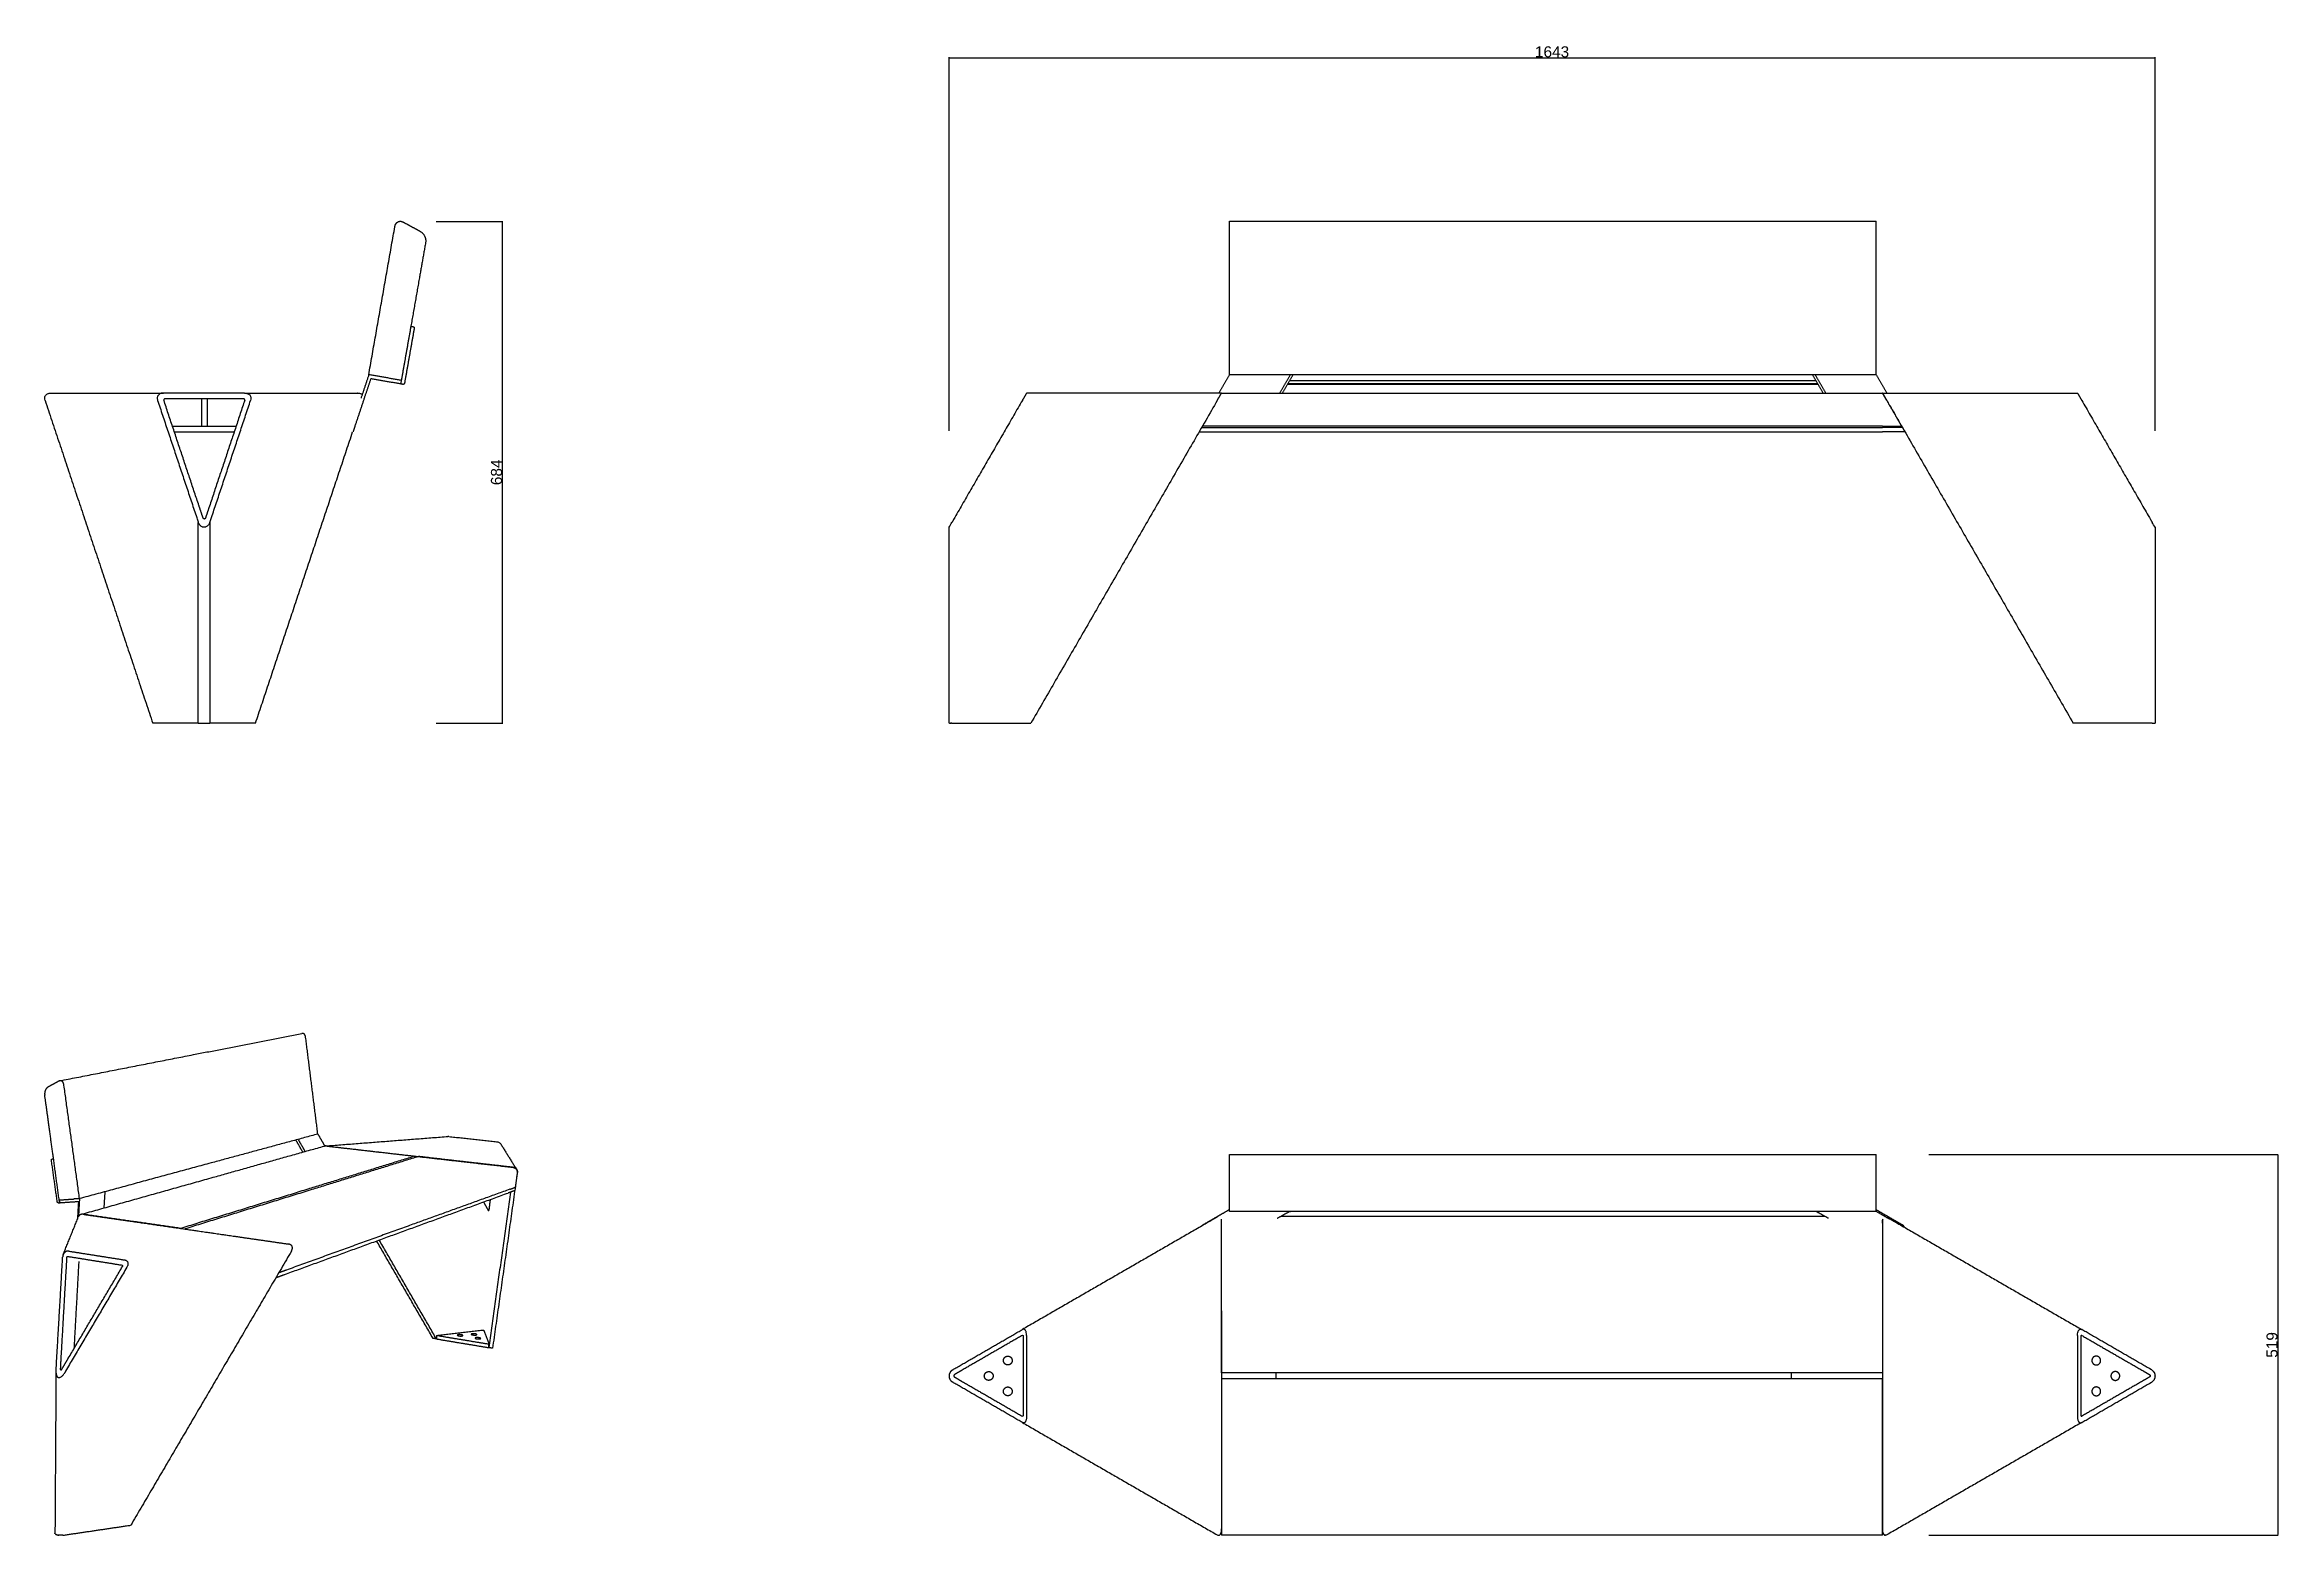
# Model space of a CAD drawing. Header units: millimetres. Extents: x -5912 to 944, y -156 to 2032.
# Drawn here: x -5912 to -2868, y 0 to 2032 of the extents above; entities that cross this region are included whole.
import ezdxf

# ---------------------------------------------------------------- set-up
doc = ezdxf.new("R2010")
doc.units = ezdxf.units.MM
doc.header["$MEASUREMENT"] = 0
doc.layers.add('Domyślny', color=7, linetype='Continuous', true_color=0x000000)
doc.layers.add('Utwórz2D linie widoczne', color=7, linetype='Continuous', true_color=0x000000)
doc.styles.add('Arial', font='arial.ttf')
doc.dimstyles.new('Domyślny', dxfattribs={"dimtxt": 15, "dimasz": 1, "dimexe": 0.5, "dimexo": 0.5, "dimgap": 0.25, "dimtad": 1, "dimtoh": 1, "dimdec": 0, "dimzin": 1, "dimdsep": 46, "dimtxsty": 'Arial', "dimcen": 0.5, "dimazin": 0, "dimtfac": 1, "dimtdec": 4, "dimtix": 1, "dimtmove": 1, "dimatfit": 3, "dimfxl": 0, "dimtolj": 1, "dimtzin": 1, "dimarcsym": 0})

msp = doc.modelspace()

# ---------------------------------------------------------------- blocks, each defined once
blk = doc.blocks.new('*D1')
at = {"layer": 'Defpoints', "color": 0}
for p in [(-5379.9, 1790.6), (-5379.9, 1106.8), (-5289.1, 1106.8)]:
    blk.add_point(p, dxfattribs=at)
at = {"layer": 'Domyślny', "color": 0, "lineweight": -2}
for p, q in [((-5379.4, 1790.6), (-5288.6, 1790.6)), ((-5289.1, 1789.6), (-5289.1, 1107.8)), ((-5379.4, 1106.8), (-5288.6, 1106.8))]:
    blk.add_line(p, q, dxfattribs=at)
at = {"layer": 'Domyślny', "color": 0}
for points in [[(-5288.9, 1789.6), (-5289.2, 1789.6), (-5289.1, 1790.6)], [(-5289.2, 1107.8), (-5288.9, 1107.8), (-5289.1, 1106.8)]]:
    blk.add_solid(points, dxfattribs=at)
at = {"layer": 'Domyślny', "color": 0, "insert": (-5297, 1448.7), "char_height": 15, "attachment_point": 5, "rotation": 90, "style": 'Arial'}
blk.add_mtext('\\A1;684', dxfattribs=at)
blk = doc.blocks.new('*D2')
at = {"layer": 'Defpoints', "color": 0}
for p in [(-3346.2, 519.1), (-3346.2, 0), (-2870.4, 0)]:
    blk.add_point(p, dxfattribs=at)
at = {"layer": 'Domyślny', "color": 0, "lineweight": -2}
for p, q in [((-3345.7, 519.1), (-2869.9, 519.1)), ((-2870.4, 518.1), (-2870.4, 1)), ((-3345.7, 0), (-2869.9, 0))]:
    blk.add_line(p, q, dxfattribs=at)
at = {"layer": 'Domyślny', "color": 0}
for points in [[(-2870.2, 518.1), (-2870.5, 518.1), (-2870.4, 519.1)], [(-2870.5, 1), (-2870.2, 1), (-2870.4, 0)]]:
    blk.add_solid(points, dxfattribs=at)
at = {"layer": 'Domyślny', "color": 0, "insert": (-2878.3, 259.5), "char_height": 15, "attachment_point": 5, "rotation": 90, "style": 'Arial'}
blk.add_mtext('\\A1;519', dxfattribs=at)
blk = doc.blocks.new('*D3')
at = {"layer": 'Defpoints', "color": 0}
for p in [(-3037.7, 2013.8), (-4680.5, 1504.8), (-3037.7, 1504.8)]:
    blk.add_point(p, dxfattribs=at)
at = {"layer": 'Domyślny', "color": 0, "lineweight": -2}
for p, q in [((-4680.5, 1505.3), (-4680.5, 2014.3)), ((-4679.5, 2013.8), (-3038.7, 2013.8)), ((-3037.7, 1505.3), (-3037.7, 2014.3))]:
    blk.add_line(p, q, dxfattribs=at)
at = {"layer": 'Domyślny', "color": 0}
for points in [[(-4679.5, 2014), (-4679.5, 2013.6), (-4680.5, 2013.8)], [(-3038.7, 2013.6), (-3038.7, 2014), (-3037.7, 2013.8)]]:
    blk.add_solid(points, dxfattribs=at)
at = {"layer": 'Domyślny', "color": 0, "insert": (-3859.1, 2021.7), "char_height": 15, "attachment_point": 5, "rotation": 0, "style": 'Arial'}
blk.add_mtext('\\A1;1643', dxfattribs=at)

# ---------------------------------------------------------------- dimensions: what is measured, and where the dimension line sits
at = {"layer": 'Domyślny'}
for p1, p2, distance, picture, middle in [((-4680.5, 1504.8), (-3037.7, 1504.8), 509, '*D3', (-3859.1, 2021.7)), ((-5379.9, 1790.6), (-5379.9, 1106.8), 90.9, '*D1', (-5297, 1448.7)), ((-3346.2, 519.1), (-3346.2, 0), 475.8, '*D2', (-2878.3, 259.5))]:
    dim = msp.add_aligned_dim(p1=p1, p2=p2, distance=distance, dimstyle='Domyślny', dxfattribs=at)
    dim.commit()
    dim.dimension.update_dxf_attribs({"geometry": picture, "text_midpoint": middle})

# ---------------------------------------------------------------- linework, layer by layer
at = {"layer": 'Utwórz2D linie widoczne'}
for points, degree in [([(-5471, 1581.8), (-5453.3, 1682.6), (-5435.5, 1783.4)], 2), ([(-4298.6, 1783.4), (-4298.6, 1787.1), (-4298.6, 1790.8)], 2), ([(-4298.6, 1790.8), (-4073, 1790.8), (-3847.5, 1790.8)], 2), ([(-4298.6, 1581.8), (-4298.6, 1682.6), (-4298.6, 1783.4)], 2), ([(-3847.5, 1790.8), (-3632.6, 1790.8), (-3417.6, 1790.8)], 2), ([(-3417.6, 1783.4), (-3417.6, 1787.1), (-3417.6, 1790.8)], 2), ([(-3417.6, 1581.8), (-3417.6, 1682.6), (-3417.6, 1783.4)], 2), ([(-5393.6, 1761.6), (-5398, 1736.8), (-5402.4, 1712)], 2), ([(-5402.4, 1712), (-5408.2, 1678.9), (-5414, 1645.9)], 2), ([(-5414, 1645.9), (-5420.8, 1607.5), (-5427.6, 1569.1)], 2), ([(-5409.1, 1645), (-5415.7, 1607.6), (-5422.3, 1570.2)], 2), ([(-5411.7, 1647.5), (-5411.2, 1647.4), (-5410.7, 1647.3)], 2), ([(-5903.8, 1556.8), (-5827.2, 1556.8), (-5750.6, 1556.8)], 2), ([(-5640.2, 1556.8), (-5695.3, 1556.8), (-5750.5, 1556.8)], 2), ([(-5640.1, 1556.8), (-5563.5, 1556.8), (-5486.9, 1556.8)], 2), ([(-5486.4, 1556.8), (-5486.6, 1556.8), (-5486.8, 1556.8)], 2), ([(-5470.9, 1581.8), (-5476.2, 1565.9), (-5481.5, 1550)], 2), ([(-5468.3, 1576.3), (-5473.2, 1561.5), (-5478.2, 1546.8)], 2), ([(-5468.9, 1581.5), (-5470, 1581.6), (-5471, 1581.8)], 2), ([(-5426.6, 1574), (-5447.8, 1577.7), (-5468.9, 1581.5)], 2), ([(-5427.4, 1569.1), (-5447.9, 1572.7), (-5468.3, 1576.3)], 2), ([(-5424.6, 1568.6), (-5426, 1568.8), (-5427.4, 1569.1)], 2), ([(-4574.9, 1556.8), (-4577.8, 1551.8), (-4580.7, 1546.8)], 2), ([(-4309.3, 1556.8), (-4442.1, 1556.8), (-4574.9, 1556.8)], 2), ([(-4313.4, 1549.8), (-4311.3, 1553.3), (-4309.3, 1556.8)], 2), ([(-4298.6, 1581.8), (-4305.8, 1569.3), (-4313, 1556.8)], 2), ([(-4309.3, 1556.8), (-4309.2, 1556.8), (-4309.2, 1556.8)], 2), ([(-4309.2, 1556.8), (-4083.6, 1556.8), (-3858.1, 1556.8)], 2), ([(-4309.2, 1556.8), (-4309.2, 1556.8), (-4309.2, 1556.8)], 2), ([(-3847.5, 1581.8), (-4073, 1581.8), (-4298.6, 1581.8)], 2), ([(-4298.6, 1581.8), (-4298.6, 1581.8), (-4298.6, 1581.8)], 2), ([(-4230, 1556.8), (-4222.8, 1569.3), (-4215.6, 1581.8)], 2), ([(-4226.3, 1556.8), (-4219.1, 1569.3), (-4211.9, 1581.8)], 2), ([(-3496.7, 1568.5), (-3858.1, 1568.5), (-4219.6, 1568.5)], 2), ([(-4218.6, 1569.1), (-4218.9, 1569.1), (-4219.3, 1569.1)], 2), ([(-3497, 1569.1), (-3858.1, 1569.1), (-4219.2, 1569.1)], 2), ([(-4216.4, 1574), (-4031.9, 1574), (-3847.5, 1574)], 2), ([(-3858.1, 1556.8), (-3633.6, 1556.8), (-3409.2, 1556.8)], 2), ([(-3417.6, 1581.8), (-3632.6, 1581.8), (-3847.5, 1581.8)], 2), ([(-3847.5, 1574), (-3673.7, 1574), (-3499.8, 1574)], 2), ([(-3489.9, 1556.8), (-3497.1, 1569.3), (-3504.3, 1581.8)], 2), ([(-3486.2, 1556.8), (-3493.4, 1569.3), (-3500.6, 1581.8)], 2), ([(-3497.6, 1569.1), (-3497.3, 1569.1), (-3497, 1569.1)], 2), ([(-3417.6, 1581.8), (-3417.6, 1581.8), (-3417.6, 1581.8)], 2), ([(-3417.6, 1581.8), (-3410.4, 1569.3), (-3403.2, 1556.8)], 2), ([(-3409.1, 1556.8), (-3409.1, 1556.8), (-3409.2, 1556.8)], 2), ([(-3409.2, 1556.4), (-3409.2, 1556.6), (-3409.2, 1556.8)], 2), ([(-3409.1, 1556.8), (-3406.2, 1551.8), (-3403.3, 1546.8)], 2), ([(-3404.9, 1549.8), (-3407, 1553.3), (-3409, 1556.8)], 2), ([(-3409, 1556.8), (-3276.2, 1556.8), (-3143.4, 1556.8)], 2), ([(-3143.4, 1556.8), (-3140.5, 1551.8), (-3137.6, 1546.8)], 2), ([(-5912, 1546.8), (-5912.3, 1547.8), (-5912.5, 1548.8), (-5912.5, 1549.8)], 3), ([(-5912, 1546.8), (-5838.7, 1326.8), (-5765.3, 1106.8)], 2), ([(-5758.7, 1546.8), (-5731.6, 1465.7), (-5704.6, 1384.6)], 2), ([(-5702.4, 1403.4), (-5726.3, 1475.1), (-5750.2, 1546.8)], 2), ([(-5641.7, 1548.8), (-5695.1, 1548.8), (-5748.5, 1548.8)], 2), ([(-5699.1, 1548.8), (-5699.1, 1530.3), (-5699.1, 1511.8)], 2), ([(-5691.1, 1548.8), (-5691.1, 1530.3), (-5691.1, 1511.8)], 2), ([(-5640, 1546.8), (-5664, 1474.8), (-5688, 1402.8)], 2), ([(-5686.1, 1384.6), (-5659, 1465.7), (-5632, 1546.8)], 2), ([(-5478.2, 1546.7), (-5484, 1529.3), (-5489.8, 1512)], 2), ([(-5481.5, 1550), (-5481.5, 1550), (-5481.5, 1550)], 2), ([(-5478.2, 1546.8), (-5478.2, 1546.8), (-5478.2, 1546.7)], 2), ([(-4580.7, 1546.8), (-4627.5, 1465.7), (-4674.3, 1384.6)], 2), ([(-4315.1, 1546.8), (-4442.1, 1326.8), (-4569.1, 1106.8)], 2), ([(-4315.1, 1546.8), (-4314.2, 1548.3), (-4313.4, 1549.8)], 2), ([(-3405.2, 1550), (-3405.1, 1550), (-3405.1, 1550)], 2), ([(-3403.2, 1546.8), (-3404.1, 1548.3), (-3404.9, 1549.8)], 2), ([(-3403.3, 1546.8), (-3393.2, 1529.3), (-3383.1, 1511.8)], 2), ([(-3403.2, 1546.8), (-3276.2, 1326.8), (-3149.2, 1106.8)], 2), ([(-3137.6, 1546.8), (-3090.8, 1465.7), (-3044, 1384.6)], 2), ([(-5738.5, 1511.8), (-5695.1, 1511.8), (-5651.7, 1511.8)], 2), ([(-5735.8, 1503.8), (-5695.1, 1503.8), (-5654.3, 1503.8)], 2), ([(-5625.3, 1106.8), (-5559.2, 1305.3), (-5493, 1503.8)], 2), ([(-5489.8, 1512), (-5491.1, 1508), (-5492.4, 1504)], 2), ([(-4339.9, 1503.8), (-4324.5, 1503.8), (-4309.2, 1503.8)], 2), ([(-4336.4, 1509.8), (-4322.8, 1509.8), (-4309.2, 1509.8)], 2), ([(-4309.2, 1511.8), (-4322.2, 1511.8), (-4335.3, 1511.8)], 2), ([(-3858.1, 1511.8), (-4083.6, 1511.8), (-4309.2, 1511.8)], 2), ([(-4309.2, 1509.8), (-3859.2, 1509.8), (-3409.2, 1509.8)], 2), ([(-4309.2, 1503.8), (-3859.2, 1503.8), (-3409.2, 1503.8)], 2), ([(-3409.2, 1511.8), (-3633.6, 1511.8), (-3858.1, 1511.8)], 2), ([(-3409.2, 1511.8), (-3396.1, 1511.8), (-3383.1, 1511.8)], 2), ([(-3381.9, 1509.8), (-3395.6, 1509.8), (-3409.2, 1509.8)], 2), ([(-3378.5, 1503.8), (-3393.8, 1503.8), (-3409.2, 1503.8)], 2), ([(-3384.8, 1515), (-3384.9, 1515), (-3384.9, 1515)], 2), ([(-3384.8, 1514.8), (-3384.8, 1514.8), (-3384.8, 1514.8)], 2), ([(-3381.9, 1509.8), (-3382.5, 1510.8), (-3383.1, 1511.8)], 2), ([(-3383, 1511.8), (-3383.1, 1511.8), (-3383.1, 1511.8)], 2), ([(-3381.9, 1509.8), (-3380.2, 1506.8), (-3378.5, 1503.8)], 2), ([(-3378.4, 1503.8), (-3378.4, 1503.8), (-3378.5, 1503.8)], 2), ([(-5696.8, 1386.8), (-5699.6, 1395.1), (-5702.4, 1403.4)], 2), ([(-5688, 1402.8), (-5690.7, 1394.8), (-5693.3, 1386.8)], 2), ([(-5704.6, 1384.6), (-5703.9, 1382.5), (-5703.2, 1380.4)], 2), ([(-5703.2, 1106.8), (-5703.2, 1243.6), (-5703.2, 1380.4)], 2), ([(-5687.5, 1380.4), (-5686.8, 1382.5), (-5686.1, 1384.6)], 2), ([(-5687.5, 1380.4), (-5687.5, 1243.6), (-5687.5, 1106.8)], 2), ([(-4680.5, 1373.8), (-4679.3, 1376), (-4678, 1378.2), (-4676.7, 1380.4)], 3), ([(-4680.5, 1106.8), (-4680.5, 1240.3), (-4680.5, 1373.8)], 2), ([(-4674.3, 1384.6), (-4675.5, 1382.5), (-4676.7, 1380.4)], 2), ([(-3044, 1384.6), (-3042.8, 1382.5), (-3041.6, 1380.4)], 2), ([(-3037.7, 1373.8), (-3039, 1376), (-3040.3, 1378.2), (-3041.6, 1380.4)], 3), ([(-3037.7, 1373.8), (-3037.7, 1240.3), (-3037.7, 1106.8)], 2), ([(-5704.6, 1106.8), (-5735, 1106.8), (-5765.3, 1106.8)], 2), ([(-5703.2, 1106.8), (-5703.9, 1106.8), (-5704.6, 1106.8)], 2), ([(-5703.2, 1106.8), (-5695.3, 1106.8), (-5687.5, 1106.8)], 2), ([(-5686.1, 1106.8), (-5686.8, 1106.8), (-5687.5, 1106.8)], 2), ([(-5625.3, 1106.8), (-5655.7, 1106.8), (-5686.1, 1106.8)], 2), ([(-4680.4, 1106.8), (-4680.5, 1106.8), (-4680.5, 1106.8)], 2), ([(-4680.5, 1106.8), (-4680.5, 1106.8), (-4680.5, 1106.8)], 2), ([(-4680.5, 1106.8), (-4680.5, 1106.8), (-4680.5, 1106.8)], 2), ([(-4680.5, 1106.8), (-4680.5, 1106.8), (-4680.5, 1106.8)], 2), ([(-4680.5, 1106.8), (-4680.5, 1106.8), (-4680.5, 1106.8)], 2), ([(-4680.5, 1106.8), (-4680.5, 1106.8), (-4680.5, 1106.8)], 2), ([(-4680.5, 1106.8), (-4680.5, 1106.8), (-4680.5, 1106.8)], 2), ([(-4680.4, 1106.8), (-4680.4, 1106.8), (-4680.4, 1106.8)], 2), ([(-4680.4, 1106.8), (-4680.4, 1106.8), (-4680.4, 1106.8)], 2), ([(-4680.4, 1106.8), (-4680.4, 1106.8), (-4680.4, 1106.8)], 2), ([(-4680.4, 1106.8), (-4680.4, 1106.8), (-4680.4, 1106.8)], 2), ([(-4680.4, 1106.8), (-4680.4, 1106.8), (-4680.3, 1106.8)], 2), ([(-4680.3, 1106.8), (-4680.3, 1106.8), (-4680.3, 1106.8)], 2), ([(-4680.3, 1106.8), (-4680.3, 1106.8), (-4680.3, 1106.8)], 2), ([(-4680.3, 1106.8), (-4680.3, 1106.8), (-4680.3, 1106.8)], 2), ([(-4680.3, 1106.8), (-4680.2, 1106.8), (-4680.2, 1106.8)], 2), ([(-4680.1, 1106.8), (-4680.2, 1106.8), (-4680.2, 1106.8)], 2), ([(-4680.2, 1106.8), (-4680.2, 1106.8), (-4680.2, 1106.8)], 2), ([(-4680.2, 1106.8), (-4680.2, 1106.8), (-4680.2, 1106.8)], 2), ([(-4680.1, 1106.8), (-4680.1, 1106.8), (-4680.1, 1106.8)], 2), ([(-4680.1, 1106.8), (-4680.1, 1106.8), (-4680.1, 1106.8)], 2), ([(-4680.1, 1106.8), (-4680.1, 1106.8), (-4680, 1106.8)], 2), ([(-4679.9, 1106.8), (-4679.9, 1106.8), (-4680, 1106.8)], 2), ([(-4680, 1106.8), (-4680, 1106.8), (-4680, 1106.8)], 2), ([(-4680, 1106.8), (-4680, 1106.8), (-4680, 1106.8)], 2), ([(-4679.8, 1106.8), (-4679.9, 1106.8), (-4679.9, 1106.8)], 2), ([(-4679.9, 1106.8), (-4679.9, 1106.8), (-4679.9, 1106.8)], 2), ([(-4679.8, 1106.8), (-4679.8, 1106.8), (-4679.8, 1106.8)], 2), ([(-4679.8, 1106.8), (-4679.8, 1106.8), (-4679.8, 1106.8)], 2), ([(-4679.8, 1106.8), (-4679.7, 1106.8), (-4679.7, 1106.8)], 2), ([(-4679.7, 1106.8), (-4679.7, 1106.8), (-4679.7, 1106.8)], 2), ([(-4679.7, 1106.8), (-4679.6, 1106.8), (-4679.6, 1106.8)], 2), ([(-4679.6, 1106.8), (-4679.6, 1106.8), (-4679.6, 1106.8)], 2), ([(-4679.6, 1106.8), (-4679.5, 1106.8), (-4679.5, 1106.8)], 2), ([(-4679.5, 1106.8), (-4679.5, 1106.8), (-4679.5, 1106.8)], 2), ([(-4679.5, 1106.8), (-4679.4, 1106.8), (-4679.4, 1106.8)], 2), ([(-4679.4, 1106.8), (-4679.4, 1106.8), (-4679.4, 1106.8)], 2), ([(-4679.4, 1106.8), (-4679.3, 1106.8), (-4679.3, 1106.8)], 2), ([(-4679.3, 1106.8), (-4679.3, 1106.8), (-4679.3, 1106.8)], 2), ([(-4679.3, 1106.8), (-4679.2, 1106.8), (-4679.2, 1106.8)], 2), ([(-4679.1, 1106.8), (-4679.1, 1106.8), (-4679.2, 1106.8)], 2), ([(-4679, 1106.8), (-4679, 1106.8), (-4679.1, 1106.8)], 2), ([(-4679.1, 1106.8), (-4679.1, 1106.8), (-4679.1, 1106.8)], 2), ([(-4679, 1106.8), (-4679, 1106.8), (-4678.9, 1106.8)], 2), ([(-4678.8, 1106.8), (-4678.9, 1106.8), (-4678.9, 1106.8)], 2), ([(-4678.7, 1106.8), (-4678.8, 1106.8), (-4678.8, 1106.8)], 2), ([(-4678.8, 1106.8), (-4678.8, 1106.8), (-4678.8, 1106.8)], 2), ([(-4678.6, 1106.8), (-4678.6, 1106.8), (-4678.7, 1106.8)], 2), ([(-4678.7, 1106.8), (-4678.7, 1106.8), (-4678.7, 1106.8)], 2), ([(-4678.6, 1106.8), (-4678.6, 1106.8), (-4678.5, 1106.8)], 2), ([(-4678.5, 1106.8), (-4678.5, 1106.8), (-4678.5, 1106.8)], 2), ([(-4678.5, 1106.8), (-4678.5, 1106.8), (-4678.4, 1106.8)], 2), ([(-4678.4, 1106.8), (-4678.4, 1106.8), (-4678.4, 1106.8)], 2), ([(-4678.4, 1106.8), (-4678.3, 1106.8), (-4678.3, 1106.8)], 2), ([(-4678.2, 1106.8), (-4678.2, 1106.8), (-4678.3, 1106.8)], 2), ([(-4678.2, 1106.8), (-4678.2, 1106.8), (-4678.1, 1106.8)], 2), ([(-4678.1, 1106.8), (-4678.1, 1106.8), (-4678.1, 1106.8)], 2), ([(-4678.1, 1106.8), (-4678, 1106.8), (-4678, 1106.8)], 2), ([(-4677.9, 1106.8), (-4678, 1106.8), (-4678, 1106.8)], 2), ([(-4677.9, 1106.8), (-4677.9, 1106.8), (-4677.8, 1106.8)], 2), ([(-4677.8, 1106.8), (-4677.8, 1106.8), (-4677.8, 1106.8)], 2), ([(-4677.8, 1106.8), (-4677.7, 1106.8), (-4677.7, 1106.8)], 2), ([(-4677.6, 1106.8), (-4677.6, 1106.8), (-4677.7, 1106.8)], 2), ([(-4677.6, 1106.8), (-4677.6, 1106.8), (-4677.5, 1106.8)], 2), ([(-4677.4, 1106.8), (-4677.5, 1106.8), (-4677.5, 1106.8)], 2), ([(-4677.3, 1106.8), (-4677.3, 1106.8), (-4677.4, 1106.8)], 2), ([(-4677.4, 1106.8), (-4677.4, 1106.8), (-4677.4, 1106.8)], 2), ([(-4677.3, 1106.8), (-4677.3, 1106.8), (-4677.2, 1106.8)], 2), ([(-4677.1, 1106.8), (-4677.2, 1106.8), (-4677.2, 1106.8)], 2), ([(-4677.1, 1106.8), (-4677.1, 1106.8), (-4677, 1106.8)], 2), ([(-4676.9, 1106.8), (-4677, 1106.8), (-4677, 1106.8)], 2), ([(-4676.7, 1106.8), (-4676.8, 1106.8), (-4676.9, 1106.8)], 2), ([(-4676.9, 1106.8), (-4676.9, 1106.8), (-4676.9, 1106.8)], 2), ([(-4676.7, 1106.8), (-4675.5, 1106.8), (-4674.3, 1106.8)], 2), ([(-4674.3, 1106.8), (-4621.7, 1106.8), (-4569.1, 1106.8)], 2), ([(-3044.1, 1106.8), (-3096.7, 1106.8), (-3149.2, 1106.8)], 2), ([(-3041.6, 1106.8), (-3042.8, 1106.8), (-3044, 1106.8)], 2), ([(-3041.6, 1106.8), (-3039.7, 1106.8), (-3037.7, 1106.8)], 2), ([(-5709.9, 655.1), (-5636, 669.5), (-5562.2, 684)], 2), ([(-5540.4, 546.9), (-5548.7, 612.9), (-5557, 678.9)], 2), ([(-5891.8, 619.5), (-5800.8, 637.3), (-5709.9, 655.1)], 2), ([(-5865, 458.9), (-5875.6, 536.2), (-5886.2, 613.4)], 2), ([(-5907.1, 561.8), (-5909.7, 580.8), (-5912.4, 599.7)], 2), ([(-5900.2, 511.6), (-5903.7, 536.7), (-5907.1, 561.8)], 2), ([(-5540.4, 546.9), (-5613.1, 527.2), (-5685.9, 507.5)], 2), ([(-5683.1, 487.9), (-5607.4, 509.2), (-5531.6, 530.5)], 2), ([(-5560.9, 522.3), (-5565.6, 530.5), (-5570.3, 538.8)], 2), ([(-5557.6, 523.2), (-5562.4, 531.4), (-5567.1, 539.7)], 2), ([(-5540.4, 546.9), (-5535.7, 538.8), (-5531, 530.6)], 2), ([(-5531.5, 530.5), (-5531.4, 530.6), (-5531.4, 530.6)], 2), ([(-5529.8, 530.7), (-5446.5, 537.1), (-5363.2, 543.6)], 2), ([(-5529.4, 530.7), (-5468.8, 523.7), (-5408.2, 516.8)], 2), ([(-5529.3, 530.7), (-5503.7, 527.7), (-5478, 524.8)], 2), ([(-5529, 530.6), (-5493.9, 526.6), (-5458.9, 522.6)], 2), ([(-5478, 524.8), (-5443.1, 520.8), (-5408.1, 516.8)], 2), ([(-5458.9, 522.6), (-5401.2, 516), (-5343.4, 509.4)], 2), ([(-5361.9, 543.5), (-5329.3, 540), (-5296.8, 536.5)], 2), ([(-5291.3, 533.4), (-5280.4, 515.8), (-5269.4, 498.3)], 2), ([(-4298.6, 519.1), (-4110.9, 519.1), (-3923.2, 519.1)], 2), ([(-4298.6, 511.2), (-4298.6, 515.1), (-4298.6, 519.1)], 2), ([(-3923.2, 519.1), (-3847.5, 519.1), (-3771.7, 519.1)], 2), ([(-3771.7, 519.1), (-3594.7, 519.1), (-3417.6, 519.1)], 2), ([(-3417.6, 511.2), (-3417.6, 515.1), (-3417.6, 519.1)], 2), ([(-5895.4, 454.6), (-5899.3, 482.9), (-5903.3, 511.3)], 2), ([(-5902.4, 512.9), (-5901.4, 513.1), (-5900.5, 513.3)], 2), ([(-5892.2, 453.3), (-5896.2, 482.4), (-5900.2, 511.6)], 2), ([(-5685.9, 507.5), (-5775.4, 483.2), (-5865, 458.9)], 2), ([(-5862.5, 437.5), (-5772.8, 462.7), (-5683.1, 487.9)], 2), ([(-5408.2, 516.8), (-5481, 494.3), (-5553.9, 471.8)], 2), ([(-5403.3, 516.3), (-5476, 493.7), (-5548.7, 471.1)], 2), ([(-5408.3, 514.7), (-5408.2, 515.8), (-5408.2, 516.8)], 2), ([(-5408.2, 516.8), (-5408.2, 516.8), (-5408.1, 516.8)], 2), ([(-5403.3, 516.3), (-5403.3, 516.3), (-5403.3, 516.3)], 2), ([(-5331.1, 508), (-5367.2, 512.1), (-5403.3, 516.3)], 2), ([(-5275.3, 501.6), (-5339.3, 508.9), (-5403.3, 516.3)], 2), ([(-5343.4, 509.4), (-5309.3, 505.5), (-5275.2, 501.6)], 2), ([(-5275.2, 501.6), (-5303.2, 504.8), (-5331.1, 508)], 2), ([(-5268.6, 494.9), (-5285.5, 374.9), (-5302.4, 254.9)], 2), ([(-5268.6, 494.9), (-5270.1, 484.6), (-5271.5, 474.3)], 2), ([(-4298.6, 477), (-4298.6, 494.1), (-4298.6, 511.2)], 2), ([(-3417.6, 477), (-3417.6, 494.1), (-3417.6, 511.2)], 2), ([(-5892.8, 457), (-5883.1, 457.7), (-5873.4, 458.3)], 2), ([(-5892.8, 457), (-5892.5, 455.1), (-5892.3, 453.3)], 2), ([(-5865, 458.9), (-5869.2, 458.6), (-5873.4, 458.3)], 2), ([(-5865.1, 458.9), (-5865.8, 446.5), (-5866.5, 434)], 2), ([(-5831.5, 446.2), (-5830.8, 457.3), (-5830.1, 468.4)], 2), ([(-5553.9, 471.8), (-5640.5, 445), (-5727.1, 418.3)], 2), ([(-5548.7, 471.1), (-5635.2, 444.3), (-5721.7, 417.5)], 2), ([(-5585.6, 355.5), (-5433.4, 411), (-5281.2, 466.5)], 2), ([(-5278.9, 471.6), (-5348.2, 446.5), (-5417.5, 421.5)], 2), ([(-5278, 467.7), (-5292.7, 361.7), (-5307.4, 255.8)], 2), ([(-5305.9, 452.5), (-5305.5, 455.1), (-5305.2, 457.8)], 2), ([(-5272.5, 469.7), (-5276.9, 468.1), (-5281.2, 466.5)], 2), ([(-5278.9, 471.6), (-5275.2, 473), (-5271.5, 474.3)], 2), ([(-4298.6, 441.5), (-4298.6, 459.2), (-4298.6, 477)], 2), ([(-3417.6, 441.5), (-3417.6, 459.2), (-3417.6, 477)], 2), ([(-5894, 453.2), (-5893.1, 453.2), (-5892.2, 453.3)], 2), ([(-5892.2, 453.3), (-5879.4, 454.2), (-5866.5, 455)], 2), ([(-5887.3, 382.7), (-5877.1, 407.8), (-5867, 433)], 2), ([(-5866.5, 455), (-5867.2, 442.9), (-5867.9, 430.7)], 2), ([(-5862.7, 437.4), (-5862.6, 437.4), (-5862.6, 437.4)], 2), ([(-5860.2, 437.6), (-5860, 437.5), (-5859.9, 437.5)], 2), ([(-5727.1, 418.3), (-5793.6, 427.9), (-5860.1, 437.6)], 2), ([(-5859.9, 437.5), (-5821.4, 431.9), (-5783, 426.4)], 2), ([(-5783, 426.4), (-5719.3, 417.1), (-5655.6, 407.9)], 2), ([(-5314.7, 454.3), (-5314.4, 453.8), (-5314.1, 453.2)], 2), ([(-5314.1, 453.2), (-5311.6, 448.6), (-5309, 443.9)], 2), ([(-5307, 443.7), (-5306.4, 448.1), (-5305.9, 452.5)], 2), ([(-4315.1, 433.8), (-4447.9, 357.1), (-4580.7, 280.5)], 2), ([(-4315.1, 434.3), (-4325.2, 428.5), (-4335.2, 422.7)], 2), ([(-4315, 434.4), (-4315, 434.4), (-4315, 434.4), (-4315.1, 434.3)], 3), ([(-4315.1, 434.3), (-4315.1, 434.3), (-4315.1, 434.3)], 2), ([(-4298.6, 443.9), (-4306.8, 439.1), (-4315, 434.4)], 2), ([(-4309.2, 426.1), (-4309.2, 428.6), (-4309.2, 431.1)], 2), ([(-3847.5, 441.5), (-4073, 441.5), (-4298.6, 441.5)], 2), ([(-4233.5, 432.1), (-4225.1, 436.8), (-4216.6, 441.5)], 2), ([(-4228.7, 434.8), (-4043.4, 434.8), (-3858.1, 434.8)], 2), ([(-4217.2, 441.1), (-4216.4, 441.1), (-4215.6, 441.2)], 2), ([(-4215.6, 441.2), (-4215.6, 441.3), (-4215.6, 441.5)], 2), ([(-3858.1, 434.8), (-3672.8, 434.8), (-3487.5, 434.8)], 2), ([(-3417.6, 441.5), (-3632.6, 441.5), (-3847.5, 441.5)], 2), ([(-3482.7, 432.1), (-3491.1, 436.8), (-3499.6, 441.5)], 2), ([(-3417.6, 443.9), (-3409.4, 439.1), (-3401.1, 434.3)], 2), ([(-3417.6, 441.6), (-3408.5, 436.3), (-3399.3, 431)], 2), ([(-3409.2, 431.1), (-3409.2, 428.6), (-3409.2, 426.1)], 2), ([(-3403.2, 433.8), (-3270.4, 357.1), (-3137.6, 280.5)], 2), ([(-3401.1, 434.3), (-3401.1, 434.3), (-3401.1, 434.3)], 2), ([(-3401.1, 434.3), (-3391.1, 428.5), (-3381, 422.7)], 2), ([(-3399.3, 431), (-3399.3, 431), (-3399.3, 431)], 2), ([(-5727.1, 418.3), (-5727.1, 418.3), (-5727.1, 418.2)], 2), ([(-5727.1, 418.3), (-5727.1, 418.3), (-5727.1, 418.2)], 2), ([(-5721.7, 417.5), (-5721.7, 417.5), (-5721.8, 417.5)], 2), ([(-5721.7, 417.5), (-5650.7, 407.2), (-5579.7, 396.9)], 2), ([(-5655.6, 407.9), (-5617.7, 402.4), (-5579.8, 396.9)], 2), ([(-5417.5, 421.5), (-5500.4, 391.5), (-5583.2, 361.5)], 2), ([(-5383.4, 268.4), (-5421.9, 334.8), (-5460.3, 401.2)], 2), ([(-5378.9, 267.7), (-5417.8, 335.1), (-5456.8, 402.5)], 2), ([(-4335.2, 422.7), (-4335.4, 422.3), (-4335.6, 421.9)], 2), ([(-4309.2, 221.4), (-4309.2, 323.8), (-4309.2, 426.1)], 2), ([(-3409.2, 426.1), (-3409.2, 323.8), (-3409.2, 221.4)], 2), ([(-3409.1, 426.1), (-3409.1, 382.1), (-3409.1, 338.1)], 2), ([(-3409, 425.6), (-3409, 365.7), (-3409, 305.9)], 2), ([(-3381, 422.7), (-3380.3, 421.5), (-3379.6, 420.2)], 2), ([(-5896.9, 226.3), (-5892.4, 302.8), (-5888, 379.3)], 2), ([(-5882.6, 378.5), (-5886.5, 310.6), (-5890.4, 242.7)], 2), ([(-5800.5, 365.4), (-5842.3, 294.6), (-5884.1, 223.8)], 2), ([(-5880.9, 380.1), (-5844, 374.2), (-5807.1, 368.3)], 2), ([(-5880.3, 241.3), (-5843.4, 303.8), (-5806.5, 366.3)], 2), ([(-5879.7, 387.3), (-5841.6, 381.3), (-5803.5, 375.3)], 2), ([(-5872.1, 255.2), (-5868.9, 314.2), (-5865.6, 373.2)], 2), ([(-5576.4, 387.2), (-5685.8, 200.5), (-5795.2, 13.8)], 2), ([(-5597.5, 351.2), (-5591.6, 353.4), (-5585.6, 355.5)], 2), ([(-5583.2, 361.5), (-5588.4, 359.6), (-5593.7, 357.7)], 2), ([(-3409.1, 338.1), (-3409.1, 279.8), (-3409.1, 221.4)], 2), ([(-4309.3, 305.9), (-4309.3, 211.1), (-4309.3, 116.4)], 2), ([(-3409, 305.9), (-3409, 211.1), (-3409, 116.4)], 2), ([(-5378.7, 272.5), (-5347.6, 276.1), (-5316.5, 279.8)], 2), ([(-5314.5, 279.5), (-5310.8, 270.1), (-5307.2, 260.7)], 2), ([(-4674.3, 226.4), (-4627.5, 253.4), (-4580.7, 280.5)], 2), ([(-3044, 226.4), (-3090.8, 253.4), (-3137.6, 280.5)], 2), ([(-5378.9, 267.7), (-5381.2, 268), (-5383.4, 268.4)], 2), ([(-5378.7, 272.5), (-5378.8, 270.1), (-5378.9, 267.7)], 2), ([(-5378.9, 267.7), (-5343.1, 261.7), (-5307.4, 255.8)], 2), ([(-5378.7, 272.5), (-5342.9, 266.6), (-5307.2, 260.7)], 2), ([(-5307.4, 255.8), (-5307.3, 258.2), (-5307.2, 260.7)], 2), ([(-5302.4, 254.9), (-5304.9, 255.4), (-5307.4, 255.8)], 2), ([(-4580.7, 272.5), (-4622.2, 248.5), (-4663.8, 224.5)], 2), ([(-4579.5, 270.8), (-4579.5, 217.4), (-4579.5, 164)], 2), ([(-4574.9, 272.3), (-4574.9, 217.1), (-4574.9, 162)], 2), ([(-3143.4, 272.3), (-3143.4, 217.1), (-3143.4, 162)], 2), ([(-3138.8, 270.8), (-3138.8, 217.4), (-3138.8, 164)], 2), ([(-3137.6, 272.5), (-3096.1, 248.5), (-3054.5, 224.5)], 2), ([(-5897.1, 222.2), (-5897.8, 112.5), (-5898.5, 2.8)], 2), ([(-5897.1, 222.2), (-5897, 224.2), (-5896.9, 226.3)], 2), ([(-5890.4, 242.7), (-5890.8, 235), (-5891.2, 227.3)], 2), ([(-5888.8, 226.8), (-5884.6, 234.1), (-5880.3, 241.3)], 2), ([(-5884.1, 223.8), (-5885.1, 221.9), (-5886.2, 220)], 2), ([(-4676.7, 225), (-4675.5, 225.7), (-4674.3, 226.4)], 2), ([(-4663.8, 224.5), (-4668.4, 221.8), (-4673, 219.1)], 2), ([(-4673, 215.7), (-4668.2, 212.9), (-4663.4, 210.1)], 2), ([(-4309.2, 221.4), (-4309.2, 221.4), (-4309.3, 221.4)], 2), ([(-4309.2, 213.4), (-4309.2, 213.4), (-4309.3, 213.4)], 2), ([(-3858.1, 221.4), (-4083.6, 221.4), (-4309.2, 221.4)], 2), ([(-3858.1, 213.4), (-4083.6, 213.4), (-4309.2, 213.4)], 2), ([(-4309.2, 213.4), (-4309.2, 111), (-4309.2, 8.7)], 2), ([(-4235.3, 221.4), (-4235.3, 217.4), (-4235.3, 213.4)], 2), ([(-3409.2, 221.4), (-3633.6, 221.4), (-3858.1, 221.4)], 2), ([(-3409.2, 213.4), (-3633.6, 213.4), (-3858.1, 213.4)], 2), ([(-3533.4, 221.4), (-3533.4, 217.4), (-3533.4, 213.4)], 2), ([(-3409.2, 221.4), (-3409.1, 221.4), (-3409.1, 221.4)], 2), ([(-3409.2, 8.7), (-3409.2, 111), (-3409.2, 213.4)], 2), ([(-3409.2, 213.4), (-3409.1, 213.4), (-3409.1, 213.4)], 2), ([(-3409.1, 221.4), (-3409, 221.4), (-3409, 221.4)], 2), ([(-3409.1, 213.4), (-3409, 213.4), (-3409, 213.4)], 2), ([(-3409.1, 96.7), (-3409.1, 155), (-3409.1, 213.4)], 2), ([(-3045.3, 215.7), (-3050.1, 212.9), (-3054.9, 210.1)], 2), ([(-3054.5, 224.5), (-3049.9, 221.8), (-3045.3, 219.1)], 2), ([(-3041.6, 225), (-3042.8, 225.7), (-3044, 226.4)], 2), ([(-4674.3, 207.9), (-4675.5, 208.6), (-4676.7, 209.3)], 2), ([(-4580.7, 153.8), (-4627.5, 180.8), (-4674.3, 207.9)], 2), ([(-4663.4, 210.1), (-4622, 186.2), (-4580.7, 162.3)], 2), ([(-3054.9, 210.1), (-3096.3, 186.2), (-3137.6, 162.3)], 2), ([(-3137.6, 153.8), (-3090.8, 180.8), (-3044, 207.9)], 2), ([(-3044, 207.9), (-3042.8, 208.6), (-3041.6, 209.3)], 2), ([(-4580.7, 153.8), (-4447.9, 77.1), (-4315.1, 0.5)], 2), ([(-3137.6, 153.8), (-3270.4, 77.1), (-3403.2, 0.5)], 2), ([(-4309.3, 116.4), (-4309.3, 62.5), (-4309.3, 8.7)], 2), ([(-3409.1, 8.7), (-3409.1, 52.7), (-3409.1, 96.7)], 2), ([(-3409, 116.4), (-3409, 62.5), (-3409, 8.7)], 2), ([(-5887.8, 0.1), (-5886.7, 0.3), (-5885.7, 0.4)], 2), ([(-5885.7, 0.4), (-5840.4, 7.1), (-5795.2, 13.8)], 2), ([(-4315.1, 0.5), (-4314.5, 0.2), (-4313.9, 0), (-4313.4, 0)], 3), ([(-3858.1, 0), (-4083.6, 0), (-4309.2, 0)], 2), ([(-3409.2, 0), (-3633.6, 0), (-3858.1, 0)], 2), ([(-3403.2, 0.5), (-3403.8, 0.2), (-3404.4, 0), (-3404.9, 0)], 3)]:
    msp.add_open_spline(points, degree=degree, dxfattribs=at)
for points, weights, degree, knots in [([(-5435.5, 1783.4), (-5435.3, 1784.5), (-5435, 1785.6), (-5434.5, 1786.6), (-5434.2, 1787), (-5434, 1787.5), (-5433.6, 1787.9), (-5433.3, 1788.4), (-5433, 1788.8), (-5432.6, 1789.1), (-5432.2, 1789.5), (-5431.8, 1789.8), (-5431.3, 1790), (-5430.9, 1790.3), (-5430.4, 1790.5), (-5429.9, 1790.6), (-5429, 1790.9), (-5428, 1790.9), (-5427, 1790.8), (-5426, 1790.6), (-5425.1, 1790.3), (-5424.2, 1789.8), (-5416.6, 1785.6), (-5408.9, 1781.5), (-5401.3, 1777.4)], [1, 1, 1, 1, 0.997379473717, 0.997379473717, 1, 0.996575040425, 0.996575040425, 1, 0.99581909241, 0.99581909241, 1, 0.995537594321, 0.995537594321, 1, 1, 1, 1, 1, 1, 1, 1, 1, 1], 3, [36.196959, 36.196959, 36.196959, 36.196959, 39.509641, 39.509641, 39.509641, 41.135244, 41.135244, 41.135244, 42.72344, 42.72344, 42.72344, 44.27212, 44.27212, 44.27212, 45.774022, 45.774022, 45.774022, 48.707202, 48.707202, 48.707202, 51.73422, 51.73422, 51.73422, 77.816071, 77.816071, 77.816071, 77.816071]), ([(-5557, 678.9), (-5557.1, 679.6), (-5557.3, 680.3), (-5557.6, 681), (-5557.7, 681.3), (-5557.8, 681.6), (-5558, 681.9), (-5558.2, 682.2), (-5558.4, 682.5), (-5558.6, 682.7), (-5558.8, 682.9), (-5559.1, 683.2), (-5559.3, 683.3), (-5559.6, 683.5), (-5559.8, 683.7), (-5560.1, 683.8), (-5560.6, 684), (-5561.2, 684.1), (-5561.8, 684), (-5561.9, 684), (-5562, 684), (-5562.2, 684)], [4651.46521678, 4651.36376841, 4651.34466383, 4651.43737966, 4641.53075742, 4641.53075742, 4651.43737966, 4637.5871554, 4637.5871554, 4651.43737966, 4632.76031628, 4632.76031628, 4651.43737966, 4629.03216891, 4629.03216891, 4651.43737966, 4651.93928695, 4652.50463066, 4653.10181721, 4648.84918332, 4648.84918332, 4653.10181721], 3, [36.196959, 36.196959, 36.196959, 36.196959, 39.509641, 39.509641, 39.509641, 40.557089, 40.557089, 40.557089, 41.563262, 41.563262, 41.563262, 42.52023, 42.52023, 42.52023, 43.42154, 43.42154, 43.42154, 46.35472, 46.35472, 46.35472, 46.765814, 46.765814, 46.765814, 46.765814]), ([(-5886.2, 613.4), (-5886.3, 614.3), (-5886.5, 615.1), (-5886.8, 615.9), (-5886.9, 616.3), (-5887.1, 616.6), (-5887.3, 617), (-5887.5, 617.3), (-5887.7, 617.7), (-5888, 618), (-5888.2, 618.2), (-5888.5, 618.5), (-5888.8, 618.7), (-5889, 618.9), (-5889.3, 619.1), (-5889.6, 619.2), (-5890.2, 619.5), (-5890.8, 619.6), (-5891.4, 619.6), (-5892.1, 619.5), (-5892.7, 619.3), (-5893.2, 619), (-5898, 616.4), (-5902.8, 613.7), (-5907.6, 611.1)], [3960.89277413, 3960.79132575, 3960.77222118, 3960.864937, 3953.57750385, 3953.57750385, 3960.864937, 3950.35159327, 3950.35159327, 3960.864937, 3945.90631777, 3945.90631777, 3960.864937, 3941.56469768, 3941.56469768, 3960.864937, 3877.4286401, 3877.4286401, 3960.864937, 3961.47971383, 3962.11068836, 3962.72379899, 3968.03693031, 3973.35006164, 3978.66319296], 3, [0, 0, 0, 0, 3.312682, 3.312682, 3.312682, 4.53784, 4.53784, 4.53784, 5.705502, 5.705502, 5.705502, 6.801286, 6.801286, 6.801286, 7.814785, 7.814785, 7.814785, 9.666444, 9.666444, 9.666444, 12.693462, 12.693462, 12.693462, 38.775313, 38.775313, 38.775313, 38.775313]), ([(-5531.6, 530.5), (-5531.5, 530.5), (-5531.3, 530.6), (-5531.2, 530.6), (-5530.6, 530.7), (-5530, 530.7), (-5529.4, 530.7)], [1, 0.999618068202, 0.999618068202, 1, 0.999854085628, 0.99970890167, 0.999570756847], 3, [0, 0, 0, 0, 0.328215, 0.328215, 0.328215, 3.640897, 3.640897, 3.640897, 3.640897]), ([(-5529.3, 530.7), (-5530, 530.7), (-5530.6, 530.7), (-5531.2, 530.6), (-5531.3, 530.6), (-5531.4, 530.6)], [4673.02898754, 4673.67923841, 4674.41982009, 4675.38137819, 4675.52746442, 4675.67544087], 3, [-685.651462, -685.651462, -685.651462, -685.651462, -682.325771, -682.325771, -681.739792, -681.739792, -681.739792, -681.739792]), ([(-5275.2, 501.6), (-5274.8, 501.6), (-5274.1, 501.4), (-5272.6, 501), (-5271.3, 500.3), (-5270.2, 499.3), (-5269.5, 498.5), (-5269, 497.6), (-5268.8, 496.9), (-5268.7, 496.6), (-5268.6, 496.1), (-5268.6, 495.5), (-5268.6, 494.9)], [1, 1, 1, 1, 1, 1, 1, 1, 1, 1, 0.988356116564, 0.988356116564, 1], 3, [0, 0, 0, 0, 1.203221, 2.334851, 4.588039, 5.666329, 6.697637, 7.765907, 8.713881, 8.713881, 8.713881, 10.515438, 10.515438, 10.515438, 10.515438]), ([(-5860.1, 437.6), (-5860.8, 437.7), (-5861.5, 437.7), (-5862.2, 437.5), (-5862.3, 437.5), (-5862.4, 437.5), (-5862.6, 437.4)], [3967.41911439, 3968.0649344, 3968.74366201, 3969.42580426, 3967.41049144, 3967.41049144, 3969.42580426], 3, [0, 0, 0, 0, 3.312682, 3.312682, 3.312682, 3.689252, 3.689252, 3.689252, 3.689252]), ([(-5885.8, 385), (-5886.1, 384.7), (-5886.3, 384.4), (-5886.8, 383.6), (-5887.1, 383.1), (-5887.7, 381.5), (-5888, 380.4), (-5888, 379.3)], [3672.17364687, 3672.21866139, 3672.23611794, 3672.21465428, 3672.14619992, 3671.80105953, 3671.38881682, 3670.86859743], 3, [9.136777, 9.136777, 9.136777, 9.136777, 10.573681, 10.573681, 12.673831, 12.673831, 16.857289, 16.857289, 16.857289, 16.857289]), ([(-5879.7, 387.3), (-5880.7, 387.5), (-5881.8, 387.4), (-5883.4, 386.9), (-5883.9, 386.6), (-5884.9, 385.9), (-5885.4, 385.5), (-5885.8, 385)], [3668.58365288, 3669.47264455, 3670.29758489, 3671.26844778, 3671.54074101, 3671.96002888, 3672.10157048, 3672.17364687], 3, [0, 0, 0, 0, 4.566669, 4.566669, 6.855358, 6.855358, 9.145807, 9.145807, 9.145807, 9.145807]), ([(-5329.2, 273.1), (-5332.7, 273.7), (-5331.1, 274.4), (-5329.5, 275.2), (-5326, 274.6), (-5322.6, 274), (-5324.2, 273.3), (-5325.8, 272.5), (-5329.2, 273.1)], [4881.47032974, 3454.21783919, 4889.70520433, 3460.86957679, 4890.87730726, 3455.87544305, 4882.64243267, 3449.22370545, 4881.47032974], 2, [0, 0, 0, 15.707963, 15.707963, 31.415927, 31.415927, 47.12389, 47.12389, 62.831853, 62.831853, 62.831853]), ([(-5348.3, 271.8), (-5351.7, 272.4), (-5350.1, 273.1), (-5348.5, 273.9), (-5345.1, 273.3), (-5341.6, 272.8), (-5343.2, 272), (-5344.8, 271.2), (-5348.3, 271.8)], [4873.44839552, 3448.54547511, 4881.68327012, 3455.1972127, 4882.85537304, 3450.20307896, 4874.62049845, 3443.55134137, 4873.44839552], 2, [0, 0, 0, 15.707963, 15.707963, 31.415927, 31.415927, 47.12389, 47.12389, 62.831853, 62.831853, 62.831853]), ([(-5324, 267.8), (-5327.5, 268.4), (-5325.9, 269.2), (-5324.3, 269.9), (-5320.8, 269.3), (-5317.3, 268.8), (-5318.9, 268), (-5320.5, 267.3), (-5324, 267.8)], [4848.72869469, 3431.06600702, 4856.96356929, 3437.71774462, 4858.13567221, 3432.72361088, 4849.90079762, 3426.07187328, 4848.72869469], 2, [-62.831853, -62.831853, -62.831853, -47.12389, -47.12389, -31.415927, -31.415927, -15.707963, -15.707963, 0, 0, 0]), ([(-4594.5, 238.2), (-4594.5, 244.2), (-4600.5, 244.2), (-4606.5, 244.2), (-4606.5, 238.2), (-4606.5, 232.2), (-4600.5, 232.2), (-4594.5, 232.2), (-4594.5, 238.2)], [1, 0.707106781187, 1, 0.707106781186, 1, 0.707106781186, 1, 0.707106781187, 1], 2, [0, 0, 0, 9.424778, 9.424778, 18.849556, 18.849556, 28.274334, 28.274334, 37.699112, 37.699112, 37.699112]), ([(-3123.8, 238.2), (-3123.8, 244.2), (-3117.8, 244.2), (-3111.8, 244.2), (-3111.8, 238.2), (-3111.8, 232.2), (-3117.8, 232.2), (-3123.8, 232.2), (-3123.8, 238.2)], [1, 0.707106781187, 1, 0.707106781187, 1, 0.707106781186, 1, 0.707106781186, 1], 2, [0, 0, 0, 9.424778, 9.424778, 18.849556, 18.849556, 28.274334, 28.274334, 37.699112, 37.699112, 37.699112]), ([(-5897.1, 222.2), (-5897.1, 221.6), (-5897.1, 221), (-5896.9, 220), (-5896.9, 219.6), (-5896.7, 218.7), (-5896.5, 218.3), (-5896.4, 217.8), (-5896.2, 217.3), (-5895.9, 216.8), (-5895.5, 216.3)], [3595.80428248, 3595.49749, 3595.17465157, 3594.55972694, 3594.26879062, 3593.66416868, 3593.34666986, 3593.01724756, 3592.57936241, 3592.10785665, 3591.61920776], 3, [34.939008, 34.939008, 34.939008, 34.939008, 37.118019, 37.118019, 38.911117, 38.911117, 40.703472, 40.703472, 40.703472, 43.108886, 43.108886, 43.108886, 43.108886]), ([(-4676.7, 225), (-4678.2, 223.8), (-4679.2, 222.1), (-4679.7, 221.3), (-4680, 220.4)], [1, 0.981809285687, 1, 0.995258458419, 1], 2, [0, 0, 0, 3.820593, 3.820593, 5.769582, 5.769582, 5.769582]), ([(-4673, 219.1), (-4674, 218.6), (-4674, 217.4), (-4674, 216.2), (-4673, 215.7)], [1, 0.866025403786, 1, 0.866025403786, 1], 2, [0, 0, 0, 2.094395, 2.094395, 4.18879, 4.18879, 4.18879]), ([(-4620.5, 217.2), (-4620.5, 223.2), (-4626.5, 223.2), (-4632.5, 223.2), (-4632.5, 217.2), (-4632.5, 211.2), (-4626.5, 211.2), (-4620.5, 211.2), (-4620.5, 217.2)], [1, 0.707106781187, 1, 0.707106781187, 1, 0.707106781186, 1, 0.707106781187, 1], 2, [0, 0, 0, 9.424778, 9.424778, 18.849556, 18.849556, 28.274334, 28.274334, 37.699112, 37.699112, 37.699112]), ([(-3097.8, 217.2), (-3097.8, 223.2), (-3091.8, 223.2), (-3085.8, 223.2), (-3085.8, 217.2), (-3085.8, 211.2), (-3091.8, 211.2), (-3097.8, 211.2), (-3097.8, 217.2)], [1, 0.707106781187, 1, 0.707106781187, 1, 0.707106781186, 1, 0.707106781187, 1], 2, [0, 0, 0, 9.424778, 9.424778, 18.849556, 18.849556, 28.274334, 28.274334, 37.699112, 37.699112, 37.699112]), ([(-3045.3, 219.1), (-3044.3, 218.6), (-3044.3, 217.4), (-3044.3, 216.2), (-3045.3, 215.7)], [1, 0.866025403785, 1, 0.866025403785, 1], 2, [0, 0, 0, 2.094395, 2.094395, 4.18879, 4.18879, 4.18879]), ([(-3041.6, 225), (-3040.1, 223.8), (-3039.1, 222.1), (-3038.6, 221.3), (-3038.3, 220.4)], [1, 0.981809285687, 1, 0.995258458419, 1], 2, [0, 0, 0, 3.820593, 3.820593, 5.769582, 5.769582, 5.769582]), ([(-4594.5, 196.2), (-4594.5, 202.2), (-4600.5, 202.2), (-4606.5, 202.2), (-4606.5, 196.2), (-4606.5, 190.2), (-4600.5, 190.2), (-4594.5, 190.2), (-4594.5, 196.2)], [1, 0.707106781187, 1, 0.707106781187, 1, 0.707106781186, 1, 0.707106781187, 1], 2, [0, 0, 0, 9.424778, 9.424778, 18.849556, 18.849556, 28.274334, 28.274334, 37.699112, 37.699112, 37.699112]), ([(-3123.8, 196.2), (-3123.8, 202.2), (-3117.8, 202.2), (-3111.8, 202.2), (-3111.8, 196.2), (-3111.8, 190.2), (-3117.8, 190.2), (-3123.8, 190.2), (-3123.8, 196.2)], [1, 0.707106781187, 1, 0.707106781187, 1, 0.707106781186, 1, 0.707106781186, 1], 2, [0, 0, 0, 9.424778, 9.424778, 18.849556, 18.849556, 28.274334, 28.274334, 37.699112, 37.699112, 37.699112]), ([(-5898.3, 2.2), (-5898.1, 2), (-5897.7, 1.7), (-5896.5, 0.8), (-5894, 0.3)], [3830.08684252, 3944.86955116, 4100.44743748, 3582.09239092, 3507.46111312], 2, [865.459739, 865.459739, 865.459739, 866.728435, 866.728435, 870.905309, 870.905309, 870.905309])]:
    msp.add_rational_spline(points, weights, degree=degree, knots=knots, dxfattribs=at)
for points, weights, degree in [([(-5401.3, 1777.4), (-5391.8, 1772.2), (-5393.6, 1761.6)], [1, 0.811242185176, 1], 2), ([(-5414, 1645.9), (-5413.7, 1647.9), (-5411.7, 1647.5)], [1, 0.707106781187, 1], 2), ([(-5410.7, 1647.3), (-5408.8, 1647), (-5409.1, 1645)], [1, 0.707106781187, 1], 2), ([(-5422.3, 1570.2), (-5422.7, 1568.2), (-5424.6, 1568.6)], [1, 0.707106781186, 1], 2), ([(-5907.6, 611.1), (-5913.5, 607.8), (-5912.4, 599.7)], [3982.22651388, 3235.91494681, 3989.83915258], 2), ([(-5529, 530.6), (-5529.2, 530.7), (-5529.4, 530.7)], [1, 0.999672709617, 1], 2), ([(-5361.9, 543.5), (-5362.3, 543.6), (-5362.8, 543.6), (-5363.2, 543.6)], [4790.7264132, 4791.16091646, 4791.63583083, 4792.14618527], 3), ([(-5903.3, 511.3), (-5903.5, 512.8), (-5902.2, 512.9)], [4003.76778545, 2830.96060108, 4002.35498446], 2), ([(-5268.6, 494.9), (-5268.5, 495.8), (-5268.7, 496.7)], [1, 0.982534044572, 1], 2), ([(-5894, 453.2), (-5895.2, 453.1), (-5895.4, 454.6)], [4009.75133867, 2836.1906133, 4010.79432195], 2), ([(-5576.4, 387.2), (-5575.9, 388), (-5575.6, 388.9), (-5575.3, 389.8)], [3714.26356376, 3714.3198807, 3714.4726443, 3714.74193875], 3), ([(-5316.5, 279.8), (-5314.7, 280), (-5314.5, 279.5)], [4923.772843, 2462.55434228, 4921.73399644], 2), ([(-4680, 220.4), (-4682.3, 213.6), (-4676.7, 209.3)], [1, 0.815514014434, 1], 2), ([(-3038.3, 220.4), (-3036, 213.6), (-3041.6, 209.3)], [1, 0.815514014434, 1], 2), ([(-5898.5, 2.7), (-5898.5, 2.8), (-5898.5, 2.8)], [3645.74898202, 3647.75219251, 3649.88515972], 2), ([(-5898.5, 2.7), (-5898.5, 2.7), (-5898.5, 2.7)], [3677.45944518, 3678.24808645, 3679.04037921], 2), ([(-5898.5, 2.7), (-5898.5, 2.7), (-5898.5, 2.7)], [3667.96430259, 3668.49186123, 3669.02115034], 2), ([(-5898.5, 2.7), (-5898.5, 2.7), (-5898.5, 2.7)], [3658.77389935, 3659.03809055, 3659.30274202], 2), ([(-5898.5, 2.7), (-5898.5, 2.7), (-5898.5, 2.7)], [3641.87231776, 3643.63626937, 3645.51525261], 2), ([(-5898.5, 2.7), (-5898.5, 2.7), (-5898.5, 2.7)], [3638.25516694, 3639.80197017, 3641.45088097], 2), ([(-5898.5, 2.6), (-5898.5, 2.7), (-5898.5, 2.7)], [3634.89752957, 3636.24771028, 3637.68870205], 2), ([(-5898.5, 2.6), (-5898.5, 2.6), (-5898.5, 2.6)], [3697.37639866, 3698.67441112, 3699.98127967], 2), ([(-5898.5, 2.6), (-5898.5, 2.6), (-5898.5, 2.6)], [3687.26243017, 3688.3083902, 3689.36042374], 2), ([(-5898.5, 2.6), (-5898.5, 2.6), (-5898.5, 2.6)], [3631.79940564, 3632.97191629, 3634.22540888], 2), ([(-5898.4, 2.6), (-5898.4, 2.6), (-5898.5, 2.6)], [3628.96079516, 3629.973026, 3631.05773011], 2), ([(-5898.4, 2.6), (-5898.4, 2.6), (-5898.4, 2.6)], [3707.80452257, 3709.3477988, 3710.90294353], 2), ([(-5898.4, 2.5), (-5898.4, 2.5), (-5898.4, 2.6)], [3626.38169812, 3627.24948845, 3628.18242981], 2), ([(-5898.4, 2.5), (-5898.4, 2.5), (-5898.4, 2.5)], [3729.61609501, 3731.62333523, 3733.64868454], 2), ([(-5898.4, 2.5), (-5898.4, 2.5), (-5898.4, 2.5)], [3718.55000797, 3720.33021535, 3722.12541252], 2), ([(-5898.4, 2.5), (-5898.4, 2.5), (-5898.4, 2.5)], [3624.06211452, 3624.79976392, 3625.59630722], 2), ([(-5898.3, 2.3), (-5898.4, 2.4), (-5898.4, 2.5)], [1, 0.996932627513, 1], 2), ([(-5898.3, 2.3), (-5898.3, 2.3), (-5898.3, 2.3)], [3802.93109808, 3806.00177768, 3809.10433371], 2), ([(-5898.3, 2.2), (-5898.3, 2.3), (-5898.3, 2.3)], [1, 0.999818579153, 1], 2), ([(-5893.8, 0.3), (-5893.9, 0.3), (-5894, 0.3)], [3196.84402855, 3197.22855037, 3197.7589363], 2), ([(-5893.8, 0.3), (-5893.8, 0.3), (-5893.8, 0.3)], [3504.78367697, 3503.86395895, 3503.02989953], 2), ([(-5893.7, 0.3), (-5893.7, 0.3), (-5893.8, 0.3)], [3195.95011922, 3196.08215042, 3196.3597492], 2), ([(-5893.7, 0.3), (-5893.6, 0.3), (-5893.6, 0.3)], [3500.91128858, 3500.19382206, 3499.56211081], 2), ([(-5893.5, 0.3), (-5893.5, 0.3), (-5893.6, 0.3)], [3195.92974548, 3195.8094191, 3195.83478059], 2), ([(-5893.5, 0.3), (-5893.5, 0.3), (-5893.4, 0.3)], [3497.99781089, 3497.48382961, 3497.05536557], 2), ([(-5887.8, 0.1), (-5890.7, -0.2), (-5893.4, 0.3)], [3640.62314137, 3208.37259654, 3196.18403045], 2)]:
    msp.add_rational_spline(points, weights, degree=degree, dxfattribs=at)
for points, knots in [([(-5912.5, 1549.8), (-5912.5, 1550.2), (-5912.3, 1551.2), (-5911.9, 1552.6), (-5911, 1553.9), (-5910, 1554.9), (-5908.7, 1555.8), (-5907.2, 1556.4), (-5905.6, 1556.7), (-5904.4, 1556.8), (-5903.8, 1556.8)], [0, 0, 0, 0, 1.446525, 2.985273, 4.412899, 5.882803, 7.388805, 9.011361, 10.655864, 12.476642, 12.476642, 12.476642, 12.476642]), ([(-5750.5, 1556.8), (-5751.2, 1556.8), (-5752.6, 1556.7), (-5754.6, 1556.1), (-5756.3, 1555.2), (-5757.7, 1553.9), (-5758.7, 1552.4), (-5759.2, 1550.6), (-5759.2, 1548.7), (-5758.9, 1547.4), (-5758.7, 1546.8)], [0, 0, 0, 0, 2.175918, 4.242997, 6.162996, 8.020033, 9.829744, 11.622722, 13.509155, 15.488482, 15.488482, 15.488482, 15.488482]), ([(-5640.2, 1556.8), (-5638.7, 1556.8), (-5637.2, 1556.5), (-5635.2, 1555.6), (-5634.5, 1555.3), (-5633.4, 1554.4), (-5633, 1553.8), (-5632.6, 1553.3)], [0, 0, 0, 0, 4.566669, 4.566669, 6.855358, 6.855358, 9.145807, 9.145807, 9.145807, 9.145807]), ([(-5632.6, 1553.3), (-5632.4, 1552.9), (-5632.2, 1552.5), (-5631.8, 1551.6), (-5631.6, 1551), (-5631.5, 1549.2), (-5631.6, 1548), (-5632, 1546.8)], [9.136777, 9.136777, 9.136777, 9.136777, 10.573681, 10.573681, 12.673831, 12.673831, 16.857289, 16.857289, 16.857289, 16.857289]), ([(-5486.4, 1556.8), (-5486, 1556.8), (-5485.4, 1556.8), (-5484.2, 1556.6), (-5482.8, 1556.3), (-5481.2, 1555.6), (-5480.3, 1555), (-5479.9, 1554.7)], [0, 0, 0, 0, 0.994115, 1.820777, 3.628943, 5.328263, 6.915532, 6.915532, 6.915532, 6.915532]), ([(-5748.5, 1548.8), (-5748.6, 1548.8), (-5748.9, 1548.8), (-5749.3, 1548.7), (-5749.7, 1548.5), (-5749.9, 1548.2), (-5750.1, 1547.9), (-5750.2, 1547.6), (-5750.3, 1547.2), (-5750.2, 1546.9), (-5750.2, 1546.8)], [0, 0, 0, 0, 0.419325, 0.834435, 1.241238, 1.594466, 1.934489, 2.300366, 2.698337, 3.097629, 3.097629, 3.097629, 3.097629]), ([(-5640, 1546.8), (-5640, 1546.9), (-5639.9, 1547.2), (-5639.9, 1547.6), (-5640, 1547.9), (-5640.2, 1548.2), (-5640.5, 1548.5), (-5640.8, 1548.7), (-5641.2, 1548.8), (-5641.5, 1548.8), (-5641.7, 1548.8)], [0, 0, 0, 0, 0.399291, 0.797262, 1.16314, 1.503162, 1.856391, 2.263193, 2.678304, 3.097629, 3.097629, 3.097629, 3.097629]), ([(-5692.1, 1374.7), (-5692.6, 1374.4), (-5693.3, 1374.1), (-5694.4, 1373.8), (-5695.4, 1373.7), (-5696.7, 1373.9), (-5698.2, 1374.4), (-5699.7, 1375.4), (-5701.1, 1376.8), (-5702.3, 1378.5), (-5702.9, 1379.7), (-5703.2, 1380.4)], [0, 0, 0, 0, 1.584812, 2.485187, 3.16618, 4.686623, 6.365706, 8.103809, 10.013246, 12.096675, 14.263688, 14.263688, 14.263688, 14.263688]), ([(-5693.3, 1386.8), (-5693.4, 1386.5), (-5693.6, 1386.1), (-5694, 1385.5), (-5694.5, 1385.2), (-5694.8, 1385.1), (-5695.1, 1385), (-5695.3, 1385.1), (-5695.7, 1385.2), (-5696.1, 1385.5), (-5696.5, 1386.1), (-5696.7, 1386.5), (-5696.8, 1386.8)], [0, 0, 0, 0, 0.765266, 1.463356, 2.074165, 2.355739, 2.608759, 2.861778, 3.143352, 3.754161, 4.452251, 5.217517, 5.217517, 5.217517, 5.217517]), ([(-5687.5, 1380.4), (-5687.7, 1379.8), (-5688, 1379.2), (-5688.6, 1378.2), (-5688.9, 1377.8), (-5689.6, 1376.9), (-5690, 1376.5), (-5690.3, 1376.1), (-5690.9, 1375.6), (-5691.5, 1375.1), (-5692.1, 1374.7)], [34.939008, 34.939008, 34.939008, 34.939008, 37.118019, 37.118019, 38.911117, 38.911117, 40.703472, 40.703472, 40.703472, 43.108886, 43.108886, 43.108886, 43.108886]), ([(-5296.8, 536.5), (-5296.5, 536.5), (-5295.9, 536.4), (-5294.8, 536.1), (-5293.5, 535.6), (-5292.2, 534.6), (-5291.6, 533.8), (-5291.3, 533.4)], [0, 0, 0, 0, 0.858634, 1.717036, 3.38648, 4.986519, 6.52037, 6.52037, 6.52037, 6.52037]), ([(-5268.7, 496.7), (-5268.8, 497), (-5269, 497.6), (-5269.5, 498.5), (-5270.2, 499.3), (-5271.3, 500.3), (-5272.9, 501.2), (-5274.4, 501.5), (-5275.2, 501.6)], [0, 0, 0, 0, 0.947961, 2.016216, 3.04751, 4.125784, 6.378944, 8.713771, 8.713771, 8.713771, 8.713771]), ([(-5865.2, 458.1), (-5865.2, 458.2), (-5865.3, 458.3), (-5865.4, 458.5), (-5865.7, 458.7), (-5866, 458.8), (-5866.2, 458.8), (-5866.3, 458.8)], [0, 0, 0, 0, 0.200378, 0.397892, 0.77027, 1.123196, 1.458792, 1.458792, 1.458792, 1.458792]), ([(-5860.2, 437.6), (-5860.5, 437.6), (-5861.1, 437.6), (-5862.3, 437.6), (-5863.7, 437.1), (-5865.3, 436.1), (-5866.1, 435.2), (-5866.5, 434.6)], [0, 0, 0, 0, 0.962225, 1.842244, 3.575067, 5.414857, 7.309803, 7.309803, 7.309803, 7.309803]), ([(-5309, 443.9), (-5309, 443.8), (-5308.8, 443.5), (-5308.5, 443.2), (-5308.2, 442.9), (-5307.8, 442.8), (-5307.5, 442.8), (-5307.3, 443), (-5307.1, 443.3), (-5307, 443.5), (-5307, 443.7)], [0, 0, 0, 0, 0.488685, 0.949575, 1.354732, 1.687624, 1.976831, 2.269611, 2.598492, 2.975183, 2.975183, 2.975183, 2.975183]), ([(-3409.1, 426.1), (-3409.1, 427.2), (-3409, 428.3), (-3408.7, 429.9), (-3408.6, 430.4), (-3408.5, 431), (-3408.4, 431), (-3408.4, 431.1)], [-685.651462, -685.651462, -685.651462, -685.651462, -682.325771, -682.325771, -680.660694, -680.660694, -680.431351, -680.431351, -680.431351, -680.431351]), ([(-3409, 425.6), (-3409, 425.8), (-3409, 426.4), (-3408.9, 427.4), (-3408.8, 428.5), (-3408.6, 429.9), (-3408.3, 430.7), (-3408.2, 431.1)], [0, 0, 0, 0, 0.771482, 1.54384, 2.97725, 4.316124, 5.582149, 5.582149, 5.582149, 5.582149]), ([(-5575.3, 389.8), (-5575.2, 390.2), (-5575, 391.1), (-5575, 392.3), (-5575.3, 393.5), (-5575.8, 394.5), (-5576.5, 395.4), (-5577.4, 396.1), (-5578.5, 396.6), (-5579.3, 396.8), (-5579.8, 396.9)], [0, 0, 0, 0, 1.299656, 2.624832, 3.786037, 4.913657, 6.015167, 7.169926, 8.33399, 9.638233, 9.638233, 9.638233, 9.638233]), ([(-5882.6, 378.5), (-5882.6, 378.6), (-5882.6, 378.8), (-5882.4, 379.3), (-5882.1, 379.7), (-5881.5, 380.1), (-5881.1, 380.1), (-5880.9, 380.1)], [0, 0, 0, 0, 0.359765, 0.731406, 1.386979, 2.017896, 2.619429, 2.619429, 2.619429, 2.619429]), ([(-5807.1, 368.3), (-5807, 368.3), (-5806.9, 368.2), (-5806.6, 368.1), (-5806.4, 367.9), (-5806.3, 367.6), (-5806.2, 367.3), (-5806.3, 367), (-5806.4, 366.6), (-5806.5, 366.4), (-5806.5, 366.3)], [0, 0, 0, 0, 0.294838, 0.584679, 0.877665, 1.150241, 1.435152, 1.76513, 2.141314, 2.524317, 2.524317, 2.524317, 2.524317]), ([(-5803.5, 375.3), (-5803, 375.3), (-5802.1, 375), (-5800.8, 374.3), (-5799.8, 373.2), (-5799.2, 371.9), (-5799, 370.4), (-5799.2, 368.7), (-5799.7, 367), (-5800.2, 365.9), (-5800.5, 365.4)], [0, 0, 0, 0, 1.530125, 2.974678, 4.358338, 5.792277, 7.316766, 8.942718, 10.729872, 12.630915, 12.630915, 12.630915, 12.630915]), ([(-4576.9, 279.9), (-4577.1, 280.1), (-4577.3, 280.3), (-4577.9, 280.7), (-4578.2, 280.8), (-4579.3, 281), (-4580, 280.9), (-4580.7, 280.5)], [9.136777, 9.136777, 9.136777, 9.136777, 10.573681, 10.573681, 12.673831, 12.673831, 16.857289, 16.857289, 16.857289, 16.857289]), ([(-4574.9, 272.3), (-4574.9, 273.8), (-4575, 275.3), (-4575.5, 277.3), (-4575.8, 277.9), (-4576.3, 279), (-4576.6, 279.5), (-4576.9, 279.9)], [0, 0, 0, 0, 4.566669, 4.566669, 6.855358, 6.855358, 9.145807, 9.145807, 9.145807, 9.145807]), ([(-3143.4, 272.3), (-3143.4, 273.8), (-3143.3, 275.3), (-3142.8, 277.3), (-3142.5, 277.9), (-3142, 279), (-3141.7, 279.5), (-3141.4, 279.9)], [0, 0, 0, 0, 4.566669, 4.566669, 6.855358, 6.855358, 9.145807, 9.145807, 9.145807, 9.145807]), ([(-3141.4, 279.9), (-3141.2, 280.1), (-3141, 280.3), (-3140.4, 280.7), (-3140.1, 280.8), (-3139, 281), (-3138.3, 280.9), (-3137.6, 280.5)], [9.136777, 9.136777, 9.136777, 9.136777, 10.573681, 10.573681, 12.673831, 12.673831, 16.857289, 16.857289, 16.857289, 16.857289]), ([(-4580.7, 272.5), (-4580.6, 272.5), (-4580.4, 272.6), (-4580.2, 272.6), (-4580, 272.4), (-4579.8, 272.3), (-4579.7, 272), (-4579.5, 271.5), (-4579.5, 271.1), (-4579.5, 270.8)], [0, 0, 0, 0, 0.241644, 0.472839, 0.701996, 0.948329, 1.241898, 1.616144, 2.438807, 2.438807, 2.438807, 2.438807]), ([(-3137.6, 272.5), (-3137.7, 272.5), (-3137.9, 272.6), (-3138.1, 272.6), (-3138.3, 272.4), (-3138.5, 272.3), (-3138.6, 272), (-3138.8, 271.5), (-3138.8, 271.1), (-3138.8, 270.8)], [0, 0, 0, 0, 0.241644, 0.472839, 0.701996, 0.948329, 1.241898, 1.616144, 2.438807, 2.438807, 2.438807, 2.438807]), ([(-5895.5, 216.3), (-5895.4, 216.1), (-5895.2, 215.9), (-5894.7, 215.5), (-5894.2, 215.2), (-5893.7, 215), (-5893.2, 215), (-5892.7, 215), (-5892, 215.1), (-5891.2, 215.4), (-5890, 216), (-5888.7, 217.1), (-5887.4, 218.4), (-5886.6, 219.5), (-5886.2, 220)], [0, 0, 0, 0, 0.660336, 1.139586, 1.768549, 2.243801, 2.733884, 3.334954, 3.930722, 4.630273, 6.079759, 7.77039, 9.691977, 11.742063, 11.742063, 11.742063, 11.742063]), ([(-5891.2, 227.3), (-5891.3, 227), (-5891.3, 226.7), (-5891.2, 226.3), (-5891.1, 226), (-5891, 225.8), (-5890.9, 225.6), (-5890.7, 225.5), (-5890.5, 225.4), (-5890.3, 225.4), (-5890.1, 225.5), (-5889.9, 225.6), (-5889.6, 225.8), (-5889.2, 226.2), (-5889, 226.6), (-5888.8, 226.8)], [0, 0, 0, 0, 0.685278, 1.006022, 1.270749, 1.505755, 1.734722, 1.933402, 2.109972, 2.292065, 2.507501, 2.761674, 3.022849, 3.663195, 4.392873, 4.392873, 4.392873, 4.392873]), ([(-4579.5, 164), (-4579.5, 163.8), (-4579.5, 163.6), (-4579.6, 163.2), (-4579.7, 162.8), (-4579.8, 162.5), (-4580, 162.4), (-4580.2, 162.2), (-4580.4, 162.2), (-4580.6, 162.3), (-4580.7, 162.3)], [0, 0, 0, 0, 0.418023, 0.822663, 1.19691, 1.490478, 1.736812, 1.965968, 2.197164, 2.438807, 2.438807, 2.438807, 2.438807]), ([(-4574.9, 162), (-4574.9, 161.3), (-4574.9, 159.9), (-4575.3, 157.9), (-4575.7, 156.5), (-4576.2, 155.5), (-4576.7, 154.7), (-4577.2, 154), (-4577.9, 153.6), (-4578.4, 153.4), (-4579, 153.3), (-4579.8, 153.4), (-4580.3, 153.6), (-4580.7, 153.8)], [0, 0, 0, 0, 2.168585, 4.180755, 5.946491, 6.767489, 7.489412, 8.788921, 9.348387, 9.901223, 10.436228, 10.996099, 12.194351, 12.194351, 12.194351, 12.194351]), ([(-3143.4, 162), (-3143.4, 161.3), (-3143.4, 159.9), (-3143, 157.9), (-3142.6, 156.5), (-3142.1, 155.5), (-3141.6, 154.7), (-3141.1, 154), (-3140.4, 153.6), (-3139.9, 153.4), (-3139.3, 153.3), (-3138.5, 153.4), (-3138, 153.6), (-3137.6, 153.8)], [0, 0, 0, 0, 2.168585, 4.180755, 5.946491, 6.767489, 7.489412, 8.788921, 9.348387, 9.901223, 10.436228, 10.996099, 12.194351, 12.194351, 12.194351, 12.194351]), ([(-3138.8, 164), (-3138.8, 163.8), (-3138.8, 163.6), (-3138.7, 163.2), (-3138.6, 162.8), (-3138.5, 162.5), (-3138.3, 162.4), (-3138.1, 162.2), (-3137.9, 162.2), (-3137.7, 162.3), (-3137.6, 162.3)], [0, 0, 0, 0, 0.418023, 0.822663, 1.19691, 1.490478, 1.736812, 1.965968, 2.197164, 2.438807, 2.438807, 2.438807, 2.438807]), ([(-4313.4, 0), (-4313.1, 0), (-4312.5, 0.1), (-4311.7, 0.7), (-4310.9, 1.5), (-4310.4, 2.5), (-4309.9, 3.8), (-4309.6, 5.3), (-4309.3, 6.9), (-4309.3, 8.1), (-4309.3, 8.7)], [0, 0, 0, 0, 0.850457, 1.836586, 2.874785, 4.076605, 5.423758, 6.964965, 8.581481, 10.398066, 10.398066, 10.398066, 10.398066]), ([(-4309.2, 8.7), (-4309.2, 7.6), (-4309.2, 6.5), (-4309.2, 5.4), (-4309.2, 4.9), (-4309.2, 4.4), (-4309.2, 3.9), (-4309.2, 3.4), (-4309.2, 3), (-4309.2, 2.6), (-4309.2, 2.2), (-4309.2, 1.8), (-4309.2, 1.5), (-4309.2, 1.2), (-4309.2, 0.9), (-4309.2, 0.7), (-4309.2, 0.2), (-4309.2, 0), (-4309.2, 0)], [0, 0, 0, 0, 3.362732, 3.362732, 3.362732, 5.015073, 5.015073, 5.015073, 6.630039, 6.630039, 6.630039, 8.205407, 8.205407, 8.205407, 9.733398, 9.733398, 9.733398, 12.710895, 12.710895, 12.710895, 12.710895]), ([(-3409.2, 0), (-3409.2, 0), (-3409.2, 0.2), (-3409.2, 0.7), (-3409.2, 0.9), (-3409.2, 1.2), (-3409.2, 1.5), (-3409.2, 1.8), (-3409.2, 2.2), (-3409.2, 2.6), (-3409.2, 3), (-3409.2, 3.4), (-3409.2, 3.9), (-3409.2, 4.4), (-3409.2, 4.9), (-3409.2, 5.4), (-3409.2, 6.5), (-3409.2, 7.6), (-3409.2, 8.7)], [40.247674, 40.247674, 40.247674, 40.247674, 43.225171, 43.225171, 43.225171, 44.753162, 44.753162, 44.753162, 46.328531, 46.328531, 46.328531, 47.943497, 47.943497, 47.943497, 49.595837, 49.595837, 49.595837, 52.95857, 52.95857, 52.95857, 52.95857]), ([(-3409.1, 8.7), (-3409.1, 8.1), (-3409, 6.9), (-3408.8, 5.3), (-3408.5, 3.8), (-3408, 2.5), (-3407.4, 1.5), (-3406.7, 0.7), (-3405.9, 0.1), (-3405.3, 0), (-3405, 0), (-3405, 0), (-3405, 0), (-3404.9, 0)], [0, 0, 0, 0, 1.816585, 3.433101, 4.974308, 6.321461, 7.52328, 8.56148, 9.547608, 10.398066, 10.398066, 10.398066, 10.552537, 10.552537, 10.552537, 10.552537]), ([(-3404.9, 0), (-3405.2, 0), (-3405.8, 0.1), (-3406.6, 0.7), (-3407.4, 1.5), (-3407.9, 2.5), (-3408.4, 3.8), (-3408.7, 5.3), (-3409, 6.9), (-3409, 8.1), (-3409, 8.7)], [0, 0, 0, 0, 0.850457, 1.836586, 2.874785, 4.076605, 5.423758, 6.964965, 8.581481, 10.398066, 10.398066, 10.398066, 10.398066])]:
    msp.add_open_spline(points, degree=3, knots=knots, dxfattribs=at)

msp.set_redraw_order([(e.dxf.handle, doc.entitydb.next_handle()) for e in msp.query("TEXT MTEXT ATTDEF DIMENSION ARC_DIMENSION")])  # texts and dimensions are drawn at this point

doc.saveas('drawing.dxf')
